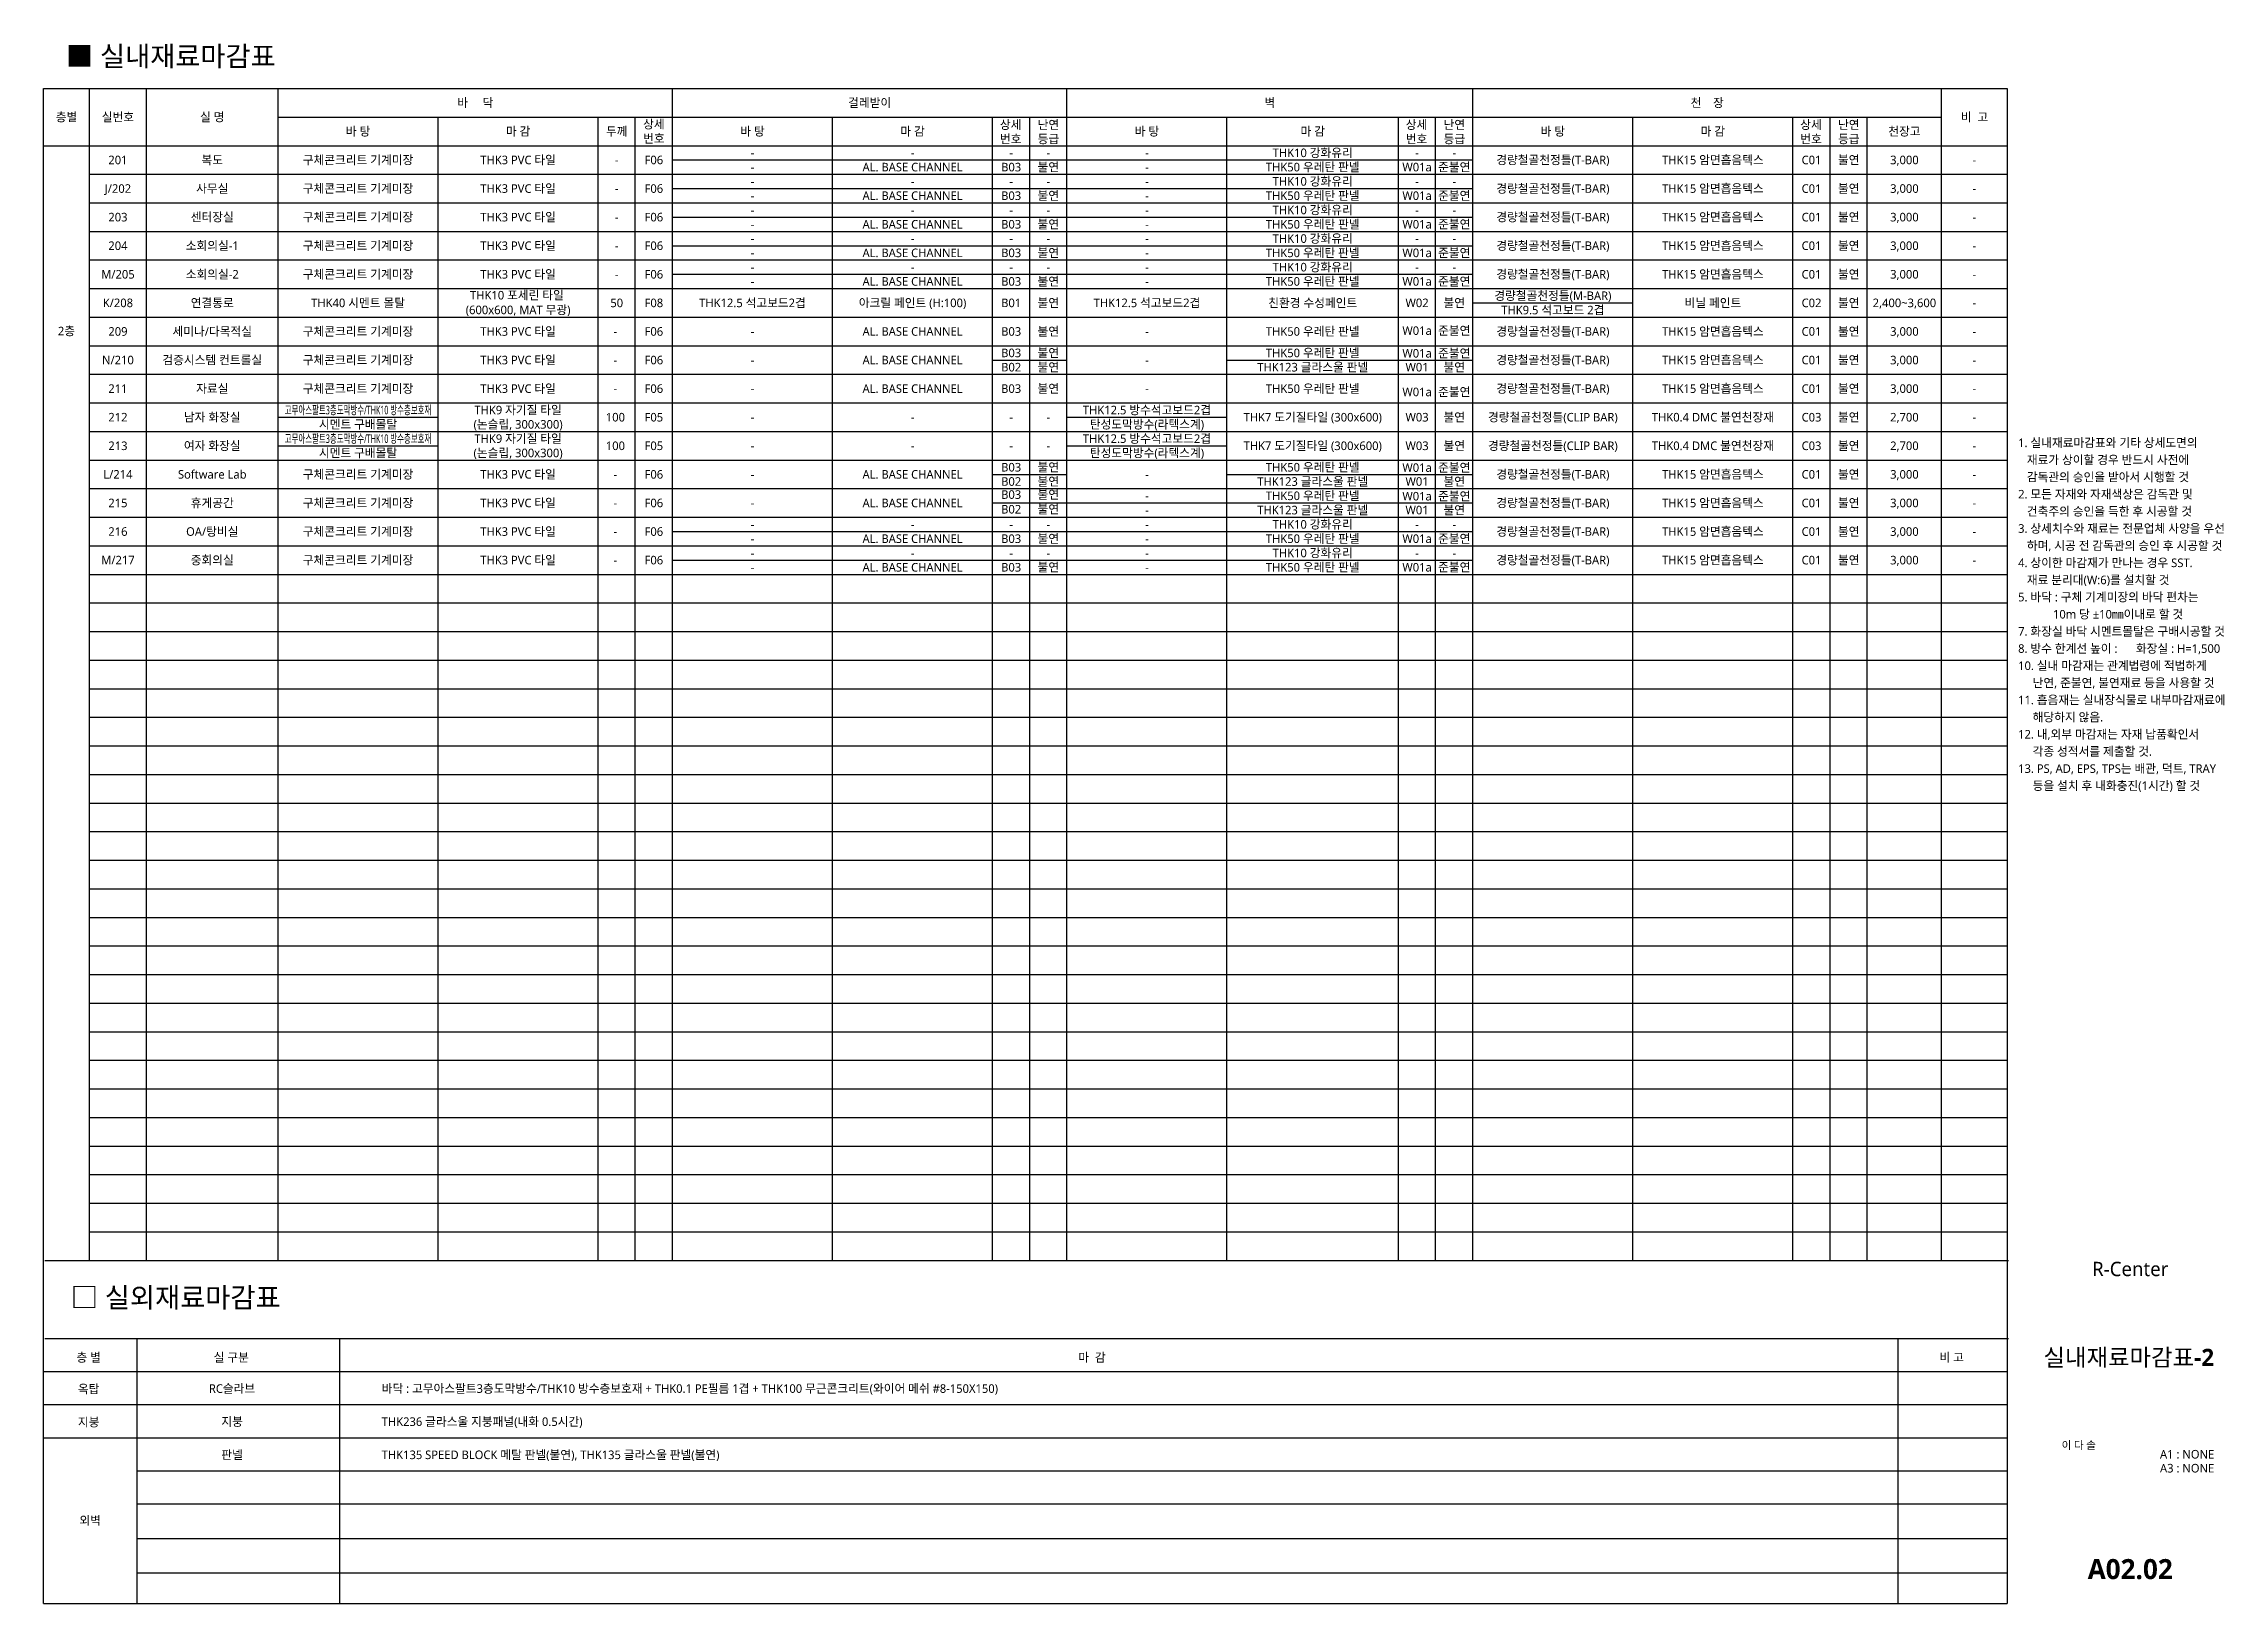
# Model space of a CAD drawing. Header units: millimetres. Extents: x 233 to 16681, y 105 to 2867.
# Drawn here: x 4438 to 8252, y 105 to 2834 of the extents above; entities that cross this region are included whole.
import ezdxf
from ezdxf.enums import TextEntityAlignment as Align

# ---------------------------------------------------------------- set-up
doc = ezdxf.new("R2010")
doc.units = ezdxf.units.MM
doc.header["$LTSCALE"] = 5
for name, color, linetype in [('A-TXT-NOTE', 3, 'Continuous'), ('DIM', 7, 'Continuous'), ('DIM1', 7, 'Continuous'), ('ETC-8', 8, 'Continuous'), ('TEXT', 3, 'Continuous'), ('TXT', 3, 'Continuous'), ('XR-SHEET$0$TITLE', 7, 'Continuous'), ('XR-SHEET$1$SHT', 5, 'Continuous'), ('XR-SHEET$1$TEXT', 3, 'Continuous')]:
    doc.layers.add(name, color=color, linetype=linetype)
doc.styles.add('S1', font='malgun.ttf')
doc.styles.add('XR-SHEET$0$굴림체(옥산)', font='malgun.ttf')
doc.styles.add('맑은고딕', font='malgun.ttf')
doc.styles.add('맑은고딕B', font='malgunbd.ttf')
doc.styles.add('스타일1', font='malgun.ttf')

msp = doc.modelspace()

# ---------------------------------------------------------------- texts
at = {"layer": 'TEXT'}
for s, style, p in [('■ 실내재료마감표', '스타일1', (4476.5, 2794)), ('□ 실외재료마감표', 'S1', (4485, 622.7))]:
    msp.add_text(s, height=35, dxfattribs=dict(at, style=style)).set_placement(p)
for s, height, style, p in [('R-Center', 25, '스타일1', (8087.5, 690)), ('층 별', 15, 'S1', (4516.3, 535.2)), ('실 구분', 15, 'S1', (4765.7, 535.2)), ('마  감', 15, 'S1', (6271.3, 535.2)), ('비 고', 15, 'S1', (7775.2, 535.2)), ('옥탑', 15, 'S1', (4516.3, 479.9)), ('RC슬라브', 15, 'S1', (4767.1, 480.8)), ('지붕', 15, 'S1', (4516.3, 422)), ('지붕', 15, 'S1', (4767.1, 422.9)), ('판넬', 15, 'S1', (4767.1, 364.9)), ('외벽', 15, 'S1', (4518.9, 249.9))]:
    msp.add_text(s, height=height, dxfattribs=dict(at, style=style)).set_placement(p, align=Align.MIDDLE_CENTER)
at = {"layer": 'TEXT', "style": 'S1'}
for s, p in [('바닥 : 고무아스팔트3층도막방수/THK10 방수층보호재 + THK0.1 PE필름 1겹 + THK100 무근콘크리트(와이어 메쉬 #8-150X150)', (5028.9, 480.8)), ('THK236 글라스울 지붕패널(내화 0.5시간)', (5028.9, 422.9)), ('THK135 SPEED BLOCK 메탈 판넬(불연), THK135 글라스울 판넬(불연)', (5028.9, 364.9))]:
    msp.add_text(s, height=15, dxfattribs=at).set_placement(p, align=Align.MIDDLE_LEFT)
at = {"layer": 'TXT', "style": '스타일1'}
for s, p in [('층별', (4477.5, 2705)), ('실번호', (4567.5, 2705)), ('실 명', (4732.5, 2705)), ('바     닥', (5192.5, 2730)), ('걸레받이', (5882.5, 2730)), ('벽', (6582.5, 2730)), ('천    장', (7347.5, 2730)), ('비  고', (7815, 2705)), ('바 탕', (4987.5, 2680)), ('마 감', (5267.5, 2680)), ('두께', (5440, 2680)), ('상세', (5505, 2692.5)), ('번호', (5505, 2667.5)), ('바 탕', (5677.5, 2680)), ('마 감', (5957.5, 2680)), ('상세', (6129.1, 2691.6)), ('번호', (6129.1, 2666.6)), ('등급', (6195.2, 2666.6)), ('난연', (6195.2, 2691.6)), ('바 탕', (6367.5, 2680)), ('마 감', (6657.5, 2680)), ('상세', (6839.1, 2691.6)), ('번호', (6839.1, 2666.6)), ('등급', (6905.2, 2666.6)), ('난연', (6905.2, 2691.6)), ('바 탕', (7077.5, 2680)), ('마 감', (7357.5, 2680)), ('상세', (7529.1, 2691.6)), ('번호', (7529.1, 2666.6)), ('등급', (7595.2, 2666.6)), ('난연', (7595.2, 2691.6)), ('천장고', (7692.5, 2680)), ('201', (4567.5, 2630)), ('복도', (4732.5, 2630)), ('구체콘크리트 기계미장', (4987.5, 2630)), ('THK3 PVC 타일', (5267.5, 2630)), ('F06', (5505, 2630)), ('-', (5677.5, 2642.5)), ('-', (5957.5, 2642.5)), ('-', (6130, 2642.5)), ('-', (6195, 2642.5)), ('-', (6367.5, 2642.5)), ('THK10 강화유리', (6657.5, 2642.5)), ('-', (6840, 2642.5)), ('-', (6905, 2642.5)), ('경량철골천정틀(T-BAR)', (7077.5, 2630)), ('THK15 암면흡음텍스', (7357.5, 2630)), ('C01', (7530, 2630)), ('불연', (7595, 2630)), ('3,000', (7692.5, 2630)), ('-', (5440, 2630)), ('-', (5677.5, 2617.5)), ('AL. BASE CHANNEL', (5957.5, 2617.5)), ('B03', (6130, 2617.5)), ('불연', (6195, 2617.5)), ('-', (6367.5, 2617.5)), ('THK50 우레탄 판넬', (6657.5, 2617.5)), ('THK10 강화유리', (6657.5, 2592.5)), ('W01a', (6840, 2617.5)), ('준불연', (6905, 2617.5)), ('-', (7815, 2630)), ('-', (7815, 2630)), ('J/202', (4567.5, 2580)), ('사무실', (4732.5, 2580)), ('구체콘크리트 기계미장', (4987.5, 2580)), ('THK3 PVC 타일', (5267.5, 2580)), ('-', (5440, 2580)), ('F06', (5505, 2580)), ('-', (5677.5, 2592.5)), ('-', (5677.5, 2567.5)), ('AL. BASE CHANNEL', (5957.5, 2567.5)), ('-', (5957.5, 2592.5)), ('B03', (6130, 2567.5)), ('-', (6130, 2592.5)), ('불연', (6195, 2567.5)), ('-', (6195, 2592.5)), ('-', (6367.5, 2592.5)), ('-', (6367.5, 2567.5)), ('THK50 우레탄 판넬', (6657.5, 2567.5)), ('W01a', (6840, 2567.5)), ('-', (6840, 2592.5)), ('준불연', (6905, 2567.5)), ('-', (6905, 2592.5)), ('경량철골천정틀(T-BAR)', (7077.5, 2580)), ('THK15 암면흡음텍스', (7357.5, 2580)), ('C01', (7530, 2580)), ('불연', (7595, 2580)), ('3,000', (7692.5, 2580)), ('-', (7815, 2580)), ('203', (4567.5, 2530)), ('센터장실', (4732.5, 2530)), ('구체콘크리트 기계미장', (4987.5, 2530)), ('THK3 PVC 타일', (5267.5, 2530)), ('-', (5440, 2530)), ('F06', (5505, 2530)), ('-', (5677.5, 2542.5)), ('AL. BASE CHANNEL', (5957.5, 2517.5)), ('-', (5957.5, 2542.5)), ('B03', (6130, 2517.5)), ('-', (6130, 2542.5)), ('불연', (6195, 2517.5)), ('-', (6195, 2542.5)), ('-', (6367.5, 2542.5)), ('THK50 우레탄 판넬', (6657.5, 2517.5)), ('THK10 강화유리', (6657.5, 2542.5)), ('W01a', (6840, 2517.5)), ('-', (6840, 2542.5)), ('준불연', (6905, 2517.5)), ('-', (6905, 2542.5)), ('경량철골천정틀(T-BAR)', (7077.5, 2530)), ('THK15 암면흡음텍스', (7357.5, 2530)), ('C01', (7530, 2530)), ('불연', (7595, 2530)), ('3,000', (7692.5, 2530)), ('-', (7815, 2530)), ('204', (4567.5, 2480)), ('소회의실-1', (4732.5, 2480)), ('구체콘크리트 기계미장', (4987.5, 2480)), ('THK3 PVC 타일', (5267.5, 2480)), ('F06', (5505, 2480)), ('-', (5677.5, 2517.5)), ('-', (5677.5, 2492.5)), ('-', (5957.5, 2492.5)), ('-', (6130, 2492.5)), ('-', (6195, 2492.5)), ('-', (6367.5, 2517.5)), ('-', (6367.5, 2492.5)), ('THK10 강화유리', (6657.5, 2492.5)), ('-', (6840, 2492.5)), ('-', (6905, 2492.5)), ('경량철골천정틀(T-BAR)', (7077.5, 2480)), ('THK15 암면흡음텍스', (7357.5, 2480)), ('C01', (7530, 2480)), ('불연', (7595, 2480)), ('3,000', (7692.5, 2480)), ('-', (5440, 2480)), ('-', (5677.5, 2467.5)), ('-', (5677.5, 2442.5)), ('AL. BASE CHANNEL', (5957.5, 2467.5)), ('-', (5957.5, 2442.5)), ('B03', (6130, 2467.5)), ('-', (6130, 2442.5)), ('불연', (6195, 2467.5)), ('-', (6195, 2442.5)), ('-', (6367.5, 2467.5)), ('-', (6367.5, 2442.5)), ('THK50 우레탄 판넬', (6657.5, 2467.5)), ('THK10 강화유리', (6657.5, 2442.5)), ('W01a', (6840, 2467.5)), ('-', (6840, 2442.5)), ('준불연', (6905, 2467.5)), ('-', (6905, 2442.5)), ('-', (7815, 2480)), ('M/205', (4567.5, 2430)), ('소회의실-2', (4732.5, 2430)), ('구체콘크리트 기계미장', (4987.5, 2430)), ('THK3 PVC 타일', (5267.5, 2430)), ('-', (5440, 2430)), ('F06', (5505, 2430)), ('-', (5677.5, 2417.5)), ('AL. BASE CHANNEL', (5957.5, 2417.5)), ('B03', (6130, 2417.5)), ('불연', (6195, 2417.5)), ('-', (6367.5, 2417.5)), ('THK50 우레탄 판넬', (6657.5, 2417.5)), ('W01a', (6840, 2417.5)), ('준불연', (6905, 2417.5)), ('경량철골천정틀(T-BAR)', (7077.5, 2430)), ('THK15 암면흡음텍스', (7357.5, 2430)), ('C01', (7530, 2430)), ('불연', (7595, 2430)), ('3,000', (7692.5, 2430)), ('-', (7815, 2430)), ('K/208', (4567.5, 2380)), ('연결통로', (4732.5, 2380)), ('THK40 시멘트 몰탈', (4987.5, 2380)), ('(600x600, MAT 무광)', (5267.5, 2367.7)), ('THK10 포세린 타일', (5265.4, 2393.4)), ('50', (5440, 2380)), ('F08', (5505, 2380)), ('THK12.5 석고보드2겹', (5677.5, 2380)), ('아크릴 페인트 (H:100)', (5957.5, 2380)), ('B01', (6130, 2380)), ('불연', (6195, 2380)), ('THK12.5 석고보드2겹', (6367.5, 2380)), ('친환경 수성페인트', (6657.5, 2380)), ('W02', (6840, 2380)), ('불연', (6905, 2380)), ('경량철골천정틀(M-BAR)', (7077.5, 2392.5)), ('THK9.5 석고보드 2겹', (7077.5, 2367.5)), ('비닐 페인트', (7357.5, 2380)), ('C02', (7530, 2380)), ('불연', (7595, 2380)), ('2,400~3,600', (7692.5, 2380)), ('-', (7815, 2380)), ('2층', (4477.5, 2330.7)), ('209', (4567.5, 2330)), ('세미나/다목적실', (4732.5, 2330)), ('구체콘크리트 기계미장', (4987.5, 2330)), ('THK3 PVC 타일', (5267.5, 2330)), ('-', (5437.7, 2330)), ('F06', (5505, 2330)), ('-', (5677.5, 2330)), ('AL. BASE CHANNEL', (5957.5, 2330)), ('B03', (6130, 2330)), ('불연', (6195, 2330)), ('-', (6367.5, 2330)), ('THK50 우레탄 판넬', (6657.5, 2330)), ('W01a', (6840, 2331.4)), ('준불연', (6905, 2331.4)), ('경량철골천정틀(T-BAR)', (7077.5, 2330)), ('THK15 암면흡음텍스', (7357.5, 2330)), ('C01', (7530, 2330)), ('불연', (7595, 2330)), ('3,000', (7692.5, 2330)), ('-', (7815, 2330)), ('검증시스템 컨트롤실', (4732.5, 2280)), ('구체콘크리트 기계미장', (4987.5, 2280)), ('THK3 PVC 타일', (5267.5, 2280)), ('B03', (6130, 2292.5)), ('불연', (6195, 2292.5)), ('THK50 우레탄 판넬', (6657.5, 2292.5)), ('W01a', (6840, 2291.8)), ('준불연', (6905, 2291.8)), ('경량철골천정틀(T-BAR)', (7077.5, 2280)), ('THK15 암면흡음텍스', (7357.5, 2280)), ('불연', (7595, 2280)), ('N/210', (4567.5, 2280)), ('-', (5437.7, 2280)), ('F06', (5505, 2280)), ('-', (5677.5, 2280)), ('AL. BASE CHANNEL', (5957.5, 2280)), ('B02', (6130, 2267.5)), ('불연', (6195, 2267.5)), ('-', (6367.5, 2280)), ('THK123 글라스울 판넬', (6657.5, 2267.5)), ('W01', (6840, 2267.5)), ('불연', (6905, 2267.5)), ('C01', (7530, 2280)), ('3,000', (7692.5, 2280)), ('-', (7815, 2280)), ('211', (4567.5, 2230)), ('자료실', (4732.5, 2230)), ('구체콘크리트 기계미장', (4987.5, 2230)), ('THK3 PVC 타일', (5267.5, 2230)), ('-', (5437.7, 2230)), ('F06', (5505, 2230)), ('-', (5677.5, 2230)), ('AL. BASE CHANNEL', (5957.5, 2230)), ('B03', (6130, 2230)), ('불연', (6195, 2230)), ('-', (6367.5, 2230)), ('THK50 우레탄 판넬', (6657.5, 2230)), ('W01a', (6840, 2224.2)), ('준불연', (6905, 2224.2)), ('경량철골천정틀(T-BAR)', (7077.5, 2230)), ('THK15 암면흡음텍스', (7357.5, 2230)), ('C01', (7530, 2230)), ('불연', (7595, 2230)), ('3,000', (7692.5, 2230)), ('-', (7815, 2230)), ('212', (4567.5, 2180)), ('남자 화장실', (4732.5, 2180)), ('시멘트 구배몰탈', (4987.5, 2167.5)), ('(논슬립, 300x300)', (5267.5, 2167.5)), ('THK9 자기질 타일', (5267.5, 2192.5)), ('100', (5437.7, 2180)), ('F05', (5505, 2180)), ('-', (5677.5, 2180)), ('-', (5957.5, 2180)), ('-', (6130, 2180)), ('-', (6195, 2180)), ('THK12.5 방수석고보드2겹', (6367.5, 2192.5)), ('탄성도막방수(라텍스계)', (6367.5, 2167.5)), ('THK7 도기질타일 (300x600)', (6657.5, 2180)), ('W03', (6840, 2180)), ('불연', (6905, 2180)), ('경량철골천정틀(CLIP BAR)', (7077.5, 2180)), ('THK0.4 DMC 불연천장재', (7357.5, 2180)), ('C03', (7530, 2180)), ('불연', (7595, 2180)), ('2,700', (7692.5, 2180)), ('-', (7815, 2180)), ('213', (4567.5, 2130)), ('여자 화장실', (4732.5, 2130)), ('THK9 자기질 타일', (5267.5, 2142.5)), ('100', (5437.7, 2130)), ('F05', (5505, 2130)), ('THK12.5 방수석고보드2겹', (6367.5, 2142.5)), ('THK7 도기질타일 (300x600)', (6657.5, 2130)), ('W03', (6840, 2130)), ('불연', (6905, 2130)), ('경량철골천정틀(CLIP BAR)', (7077.5, 2130)), ('THK0.4 DMC 불연천장재', (7357.5, 2130)), ('C03', (7530, 2130)), ('불연', (7595, 2130)), ('2,700', (7692.5, 2130)), ('시멘트 구배몰탈', (4987.5, 2117.5)), ('(논슬립, 300x300)', (5267.5, 2117.5)), ('-', (5677.5, 2130)), ('-', (5957.5, 2130)), ('B03', (6130, 2092.5)), ('-', (6130, 2130)), ('불연', (6195, 2092.5)), ('-', (6195, 2130)), ('탄성도막방수(라텍스계)', (6367.5, 2117.5)), ('THK50 우레탄 판넬', (6657.5, 2092.5)), ('W01a', (6840, 2091.8)), ('준불연', (6905, 2091.8)), ('-', (7815, 2130)), ('L/214', (4567.5, 2080)), ('Software Lab', (4732.5, 2080)), ('구체콘크리트 기계미장', (4987.5, 2080)), ('THK3 PVC 타일', (5267.5, 2080)), ('-', (5437.7, 2080)), ('F06', (5505, 2080)), ('-', (5677.5, 2080)), ('AL. BASE CHANNEL', (5957.5, 2080)), ('B02', (6130, 2067.5)), ('불연', (6195, 2067.5)), ('-', (6367.5, 2080)), ('THK123 글라스울 판넬', (6657.5, 2067.5)), ('W01', (6840, 2067.5)), ('불연', (6905, 2067.5)), ('경량철골천정틀(T-BAR)', (7077.5, 2080)), ('THK15 암면흡음텍스', (7357.5, 2080)), ('C01', (7530, 2080)), ('불연', (7595, 2080)), ('3,000', (7692.5, 2080)), ('-', (7815, 2080)), ('215', (4567.5, 2030)), ('휴게공간', (4732.5, 2030)), ('구체콘크리트 기계미장', (4987.5, 2030)), ('THK3 PVC 타일', (5267.5, 2030)), ('-', (5437.7, 2030)), ('F06', (5505, 2030)), ('-', (5677.5, 2030)), ('AL. BASE CHANNEL', (5957.5, 2030)), ('B03', (6130, 2044.7)), ('B02', (6130, 2019)), ('불연', (6195, 2044.7)), ('불연', (6195, 2019)), ('-', (6367.5, 2042.5)), ('THK123 글라스울 판넬', (6657.5, 2017.5)), ('THK50 우레탄 판넬', (6657.5, 2042.5)), ('W01a', (6840, 2041.8)), ('W01', (6840, 2017.5)), ('준불연', (6905, 2041.8)), ('불연', (6905, 2017.5)), ('경량철골천정틀(T-BAR)', (7077.5, 2030)), ('THK15 암면흡음텍스', (7357.5, 2030)), ('C01', (7530, 2030)), ('불연', (7595, 2030)), ('3,000', (7692.5, 2030)), ('-', (7815, 2030)), ('216', (4567.5, 1980)), ('OA/탕비실', (4732.5, 1980)), ('구체콘크리트 기계미장', (4987.5, 1980)), ('THK3 PVC 타일', (5267.5, 1980)), ('F06', (5505, 1980)), ('-', (5677.5, 1992.5)), ('-', (5957.5, 1992.5)), ('-', (6130, 1992.5)), ('-', (6195, 1992.5)), ('-', (6367.5, 2017.5)), ('-', (6367.5, 1992.5)), ('THK10 강화유리', (6657.5, 1992.5)), ('-', (6840, 1992.5)), ('-', (6905, 1992.5)), ('경량철골천정틀(T-BAR)', (7077.5, 1980)), ('THK15 암면흡음텍스', (7357.5, 1980)), ('C01', (7530, 1980)), ('불연', (7595, 1980)), ('3,000', (7692.5, 1980)), ('-', (5437.7, 1980)), ('-', (5677.5, 1967.5)), ('AL. BASE CHANNEL', (5957.5, 1967.5)), ('B03', (6130, 1967.5)), ('불연', (6195, 1967.5)), ('-', (6367.5, 1967.5)), ('THK50 우레탄 판넬', (6657.5, 1967.5)), ('THK10 강화유리', (6657.5, 1942.5)), ('W01a', (6840, 1967.5)), ('준불연', (6905, 1967.5)), ('-', (7815, 1980)), ('M/217', (4567.5, 1930)), ('중회의실', (4732.5, 1930)), ('구체콘크리트 기계미장', (4987.5, 1930)), ('THK3 PVC 타일', (5267.5, 1930)), ('-', (5437.7, 1930)), ('F06', (5505, 1930)), ('-', (5677.5, 1942.5)), ('-', (5677.5, 1917.5)), ('AL. BASE CHANNEL', (5957.5, 1917.5)), ('-', (5957.5, 1942.5)), ('B03', (6130, 1917.5)), ('-', (6130, 1942.5)), ('불연', (6195, 1917.5)), ('-', (6195, 1942.5)), ('-', (6367.5, 1942.5)), ('-', (6367.5, 1917.5)), ('THK50 우레탄 판넬', (6657.5, 1917.5)), ('W01a', (6840, 1917.5)), ('-', (6840, 1942.5)), ('준불연', (6905, 1917.5)), ('-', (6905, 1942.5)), ('경량철골천정틀(T-BAR)', (7077.5, 1930)), ('THK15 암면흡음텍스', (7357.5, 1930)), ('C01', (7530, 1930)), ('불연', (7595, 1930)), ('3,000', (7692.5, 1930)), ('-', (7815, 1930))]:
    msp.add_text(s, height=15, dxfattribs=at).set_placement(p, align=Align.MIDDLE_CENTER)
at = {"layer": 'TXT', "style": '스타일1', "width": 0.62}
for p in [(4987.5, 2192.5), (4987.5, 2142.5)]:
    msp.add_text('고무아스팔트3층도막방수/THK10 방수층보호재', height=15, dxfattribs=at).set_placement(p, align=Align.MIDDLE_CENTER)

# ---------------------------------------------------------------- blocks, each defined once
blk = doc.blocks.new('A$C5f08aae1')
at = {"layer": 'A-TXT-NOTE', "style": '맑은고딕'}
for s, p in [('1. 실내재료마감표와 기타 상세도면의 ', (13.9, -33.8)), ('   재료가 상이할 경우 반드시 사전에 ', (13.9, -63.8)), ('2. 모든 자재와 자재색상은 감독관 및 ', (13.9, -123.8)), ('   감독관의 승인을 받아서 시행할 것', (13.9, -93.8)), ('   건축주의 승인을 득한 후 시공할 것', (13.9, -153.8)), ('3. 상세치수와 재료는 전문업체 사양을 우선', (13.9, -183.8)), ('   하며, 시공 전 감독관의 승인 후 시공할 것', (13.9, -213.8)), ('4. 상이한 마감재가 만나는 경우 SST.', (13.9, -243.8)), ('   재료 분리대(W:6)를 설치할 것', (13.9, -273.8)), ('5. 바닥 : 구체 기계미장의 바닥 편차는 ', (13.9, -303.8)), ('            10m 당 ±10㎜이내로 할 것', (13.9, -333.8)), ('7. 화장실 바닥 시멘트몰탈은 구배시공할 것', (13.9, -363.8)), ('8. 방수 한계선 높이 :', (13.9, -393.8)), ('10. 실내 마감재는 관계법령에 적법하게', (13.9, -423.8)), ('   화장실 : H=1,500', (204.7, -393.8)), ('     난연, 준불연, 불연재료 등을 사용할 것', (13.9, -453.8)), ('11. 흡음재는 실내장식물로 내부마감재료에', (13.9, -483.8)), ('     해당하지 않음.', (13.9, -513.8)), ('12. 내,외부 마감재는 자재 납품확인서', (13.9, -543.8)), ('     각종 성적서를 제출할 것.', (13.9, -573.8)), ('13. PS, AD, EPS, TPS는 배관, 덕트, TRAY ', (13.9, -603.8)), ('     등을 설치 후 내화충진(1시간) 할 것', (13.9, -633.8))]:
    blk.add_text(s, height=15, dxfattribs=at).set_placement(p, align=Align.MIDDLE_LEFT)
blk = doc.blocks.new('XR-SHEET$0$TITLE')
at = {"layer": 'XR-SHEET$0$TITLE', "true_color": 0x000000, "style": 'XR-SHEET$0$굴림체(옥산)'}
for tag, height, p in [('동명칭', 6, (776.77, -457.26)), ('SCALE-A1', 3, (797.5, -522)), ('SCALE-A3', 3, (797.5, -527)), ('DATA', 3, (797.5, -540))]:
    blk.add_attdef(tag, text='', height=height, dxfattribs=at).set_placement(p, align=Align.MIDDLE)
for tag, height, p in [('TITLE1', 6, (776.5, -479.4)), ('TITLE4', 6, (776.5, -484.39)), ('TITLE2', 6, (776.5, -489)), ('TITLE5', 6, (776.5, -493.99)), ('TITLE3', 6, (776.5, -498.7)), ('NAME-1', 3, (760.16, -517.5)), ('NAME-2', 3, (760.16, -526.5)), ('A0.00', 7, (776.5, -561))]:
    blk.add_attdef(tag, text='', height=height, dxfattribs=at).set_placement(p, align=Align.MIDDLE_CENTER)

# ---------------------------------------------------------------- linework, layer by layer
at = {"color": 3}
for p, q in [((4439.7, 705), (7874.7, 705)), ((4439.7, 568.6), (7874.7, 568.6)), ((4600.3, 568.6), (4600.3, 105)), ((4955.2, 568.6), (4955.2, 105)), ((7680.9, 568.6), (7680.9, 105)), ((4437.5, 510.7), (7872.5, 510.7)), ((4437.5, 105), (7872.5, 105))]:
    msp.add_line(p, q, dxfattribs=at)
at = {"layer": 'DIM'}
msp.add_line((4847.5, 2705), (7757.5, 2705), dxfattribs=at)
at = {"layer": 'DIM1'}
for p, q in [((4437.5, 452.7), (7872.5, 452.7)), ((4437.5, 394.8), (7872.5, 394.8)), ((4600.3, 336.8), (7872.5, 336.8)), ((4600.3, 278.9), (7872.5, 278.9)), ((4600.3, 218.6), (7872.5, 218.6)), ((4600.3, 158.3), (7872.5, 158.3))]:
    msp.add_line(p, q, dxfattribs=at)
at = {"layer": 'ETC-8'}
for p, q in [((4847.5, 2705), (7754.7, 2705)), ((5127.5, 705), (5127.5, 2705)), ((5407.5, 705), (5407.5, 2705)), ((5472.5, 705), (5472.5, 2705)), ((5817.5, 705), (5817.5, 2705)), ((6097.5, 705), (6097.5, 2705)), ((6162.5, 705), (6162.5, 2705)), ((6507.5, 705), (6507.5, 2705)), ((6807.5, 705), (6807.5, 2705)), ((6872.5, 705), (6872.5, 2705)), ((7217.5, 705), (7217.5, 2705)), ((7497.5, 705), (7497.5, 2705)), ((7562.5, 705), (7562.5, 2705)), ((7627.5, 705), (7627.5, 2705)), ((4517.5, 2605), (7872.5, 2605)), ((5537.5, 2630), (6937.5, 2630)), ((5537.5, 2580), (6937.5, 2580)), ((4517.5, 2555), (7872.5, 2555)), ((5537.5, 2530), (6937.5, 2530)), ((4517.5, 2505), (7872.5, 2505)), ((5537.5, 2480), (6937.5, 2480)), ((4517.5, 2455), (7872.5, 2455)), ((4517.5, 2405), (7872.5, 2405)), ((5537.5, 2430), (6937.5, 2430)), ((6937.5, 2380), (7217.5, 2380)), ((4517.5, 2355), (7872.5, 2355)), ((4517.5, 2305), (7872.5, 2305)), ((4517.5, 2255), (7872.5, 2255)), ((6097.5, 2280), (6227.5, 2280)), ((6507.5, 2280), (6937.5, 2280)), ((4517.5, 2205), (7872.5, 2205)), ((4847.5, 2180), (5127.5, 2180)), ((6227.5, 2180), (6507.5, 2180)), ((4517.5, 2155), (7872.5, 2155)), ((4517.5, 2105), (7872.5, 2105)), ((4847.5, 2130), (5127.5, 2130)), ((6227.5, 2130), (6507.5, 2130)), ((6097.5, 2080), (6227.5, 2080)), ((6507.5, 2080), (6937.5, 2080)), ((4517.5, 2055), (7872.5, 2055)), ((6097.5, 2030), (6937.5, 2030)), ((4517.5, 2005), (7872.5, 2005)), ((4517.5, 1955), (7872.5, 1955)), ((5537.5, 1980), (6937.5, 1980)), ((5537.5, 1930), (6937.5, 1930)), ((4517.5, 1905), (7872.5, 1905)), ((4517.5, 1855), (7872.5, 1855)), ((4517.5, 1805), (7872.5, 1805)), ((4517.5, 1755), (7872.5, 1755)), ((4517.5, 1705), (7872.5, 1705)), ((4517.5, 1655), (7872.5, 1655)), ((4517.5, 1605), (7872.5, 1605)), ((4517.5, 1555), (7872.5, 1555)), ((4517.5, 1505), (7872.5, 1505)), ((4517.5, 1455), (7872.5, 1455)), ((4517.5, 1405), (7872.5, 1405)), ((4517.5, 1355), (7872.5, 1355)), ((4517.5, 1305), (7872.5, 1305)), ((4517.5, 1255), (7872.5, 1255)), ((4517.5, 1205), (7872.5, 1205)), ((4517.5, 1155), (7872.5, 1155)), ((4517.5, 1105), (7872.5, 1105)), ((4517.5, 1055), (7872.5, 1055)), ((4517.5, 1005), (7872.5, 1005)), ((4517.5, 955), (7872.5, 955)), ((4517.5, 905), (7872.5, 905)), ((4517.5, 855), (7872.5, 855)), ((4517.5, 805), (7872.5, 805)), ((4517.5, 755), (7872.5, 755))]:
    msp.add_line(p, q, dxfattribs=at)
at = {"layer": 'TEXT', "color": 3}
for p, q in [((4437.5, 105), (4437.5, 2755)), ((4437.5, 2755), (7872.5, 2755)), ((4517.5, 705), (4517.5, 2755)), ((4617.5, 705), (4617.5, 2755)), ((4847.5, 705), (4847.5, 2755)), ((5537.5, 705), (5537.5, 2755)), ((6227.5, 705), (6227.5, 2755)), ((6937.5, 705), (6937.5, 2755)), ((7757.5, 705), (7757.5, 2755)), ((7872.5, 2755), (7872.5, 105)), ((4437.5, 2655), (7872.5, 2655))]:
    msp.add_line(p, q, dxfattribs=at)

# ---------------------------------------------------------------- block references
at = {"layer": 'TEXT'}
msp.add_blockref('A$C5f08aae1', (7877.5, 2169.1), dxfattribs=at)
ref = msp.add_blockref('XR-SHEET$0$TITLE', (4205, 0), dxfattribs=dict(at, xscale=5, yscale=5, zscale=5))
ref.add_attrib('TITLE2', '실내재료마감표-2', dxfattribs={"layer": 'XR-SHEET$1$SHT', "color": 4, "true_color": 0x000004, "height": 30, "style": '맑은고딕B'}).set_placement((8085, 535.4), align=Align.MIDDLE_CENTER)
ref.add_attrib('NAME-1', '이 다 솔', dxfattribs={"layer": 'XR-SHEET$1$TEXT', "color": 3, "true_color": 0x000003, "height": 13.5, "style": '스타일1'}).set_placement((7967.5, 381.7, 68.9), align=Align.MIDDLE_LEFT)
ref.add_attrib('SCALE-A1', 'A1 : NONE', dxfattribs={"layer": 'XR-SHEET$1$SHT', "color": 3, "true_color": 0x000003, "height": 15, "style": '스타일1'}).set_placement((8187, 365.9), align=Align.MIDDLE_CENTER)
ref.add_attrib('SCALE-A3', 'A3 : NONE', dxfattribs={"layer": 'XR-SHEET$1$SHT', "color": 3, "true_color": 0x000003, "height": 15, "style": '스타일1'}).set_placement((8187, 341.5), align=Align.MIDDLE_CENTER)
ref.add_attrib('A0.00', 'A02.02', dxfattribs={"layer": 'XR-SHEET$1$SHT', "color": 4, "true_color": 0x000004, "height": 35, "style": '맑은고딕B'}).set_placement((8087.5, 165), align=Align.MIDDLE_CENTER)

msp.set_redraw_order([(e.dxf.handle, doc.entitydb.next_handle()) for e in msp.query("TEXT MTEXT ATTDEF DIMENSION ARC_DIMENSION")])  # texts and dimensions are drawn at this point

doc.saveas('drawing.dxf')
